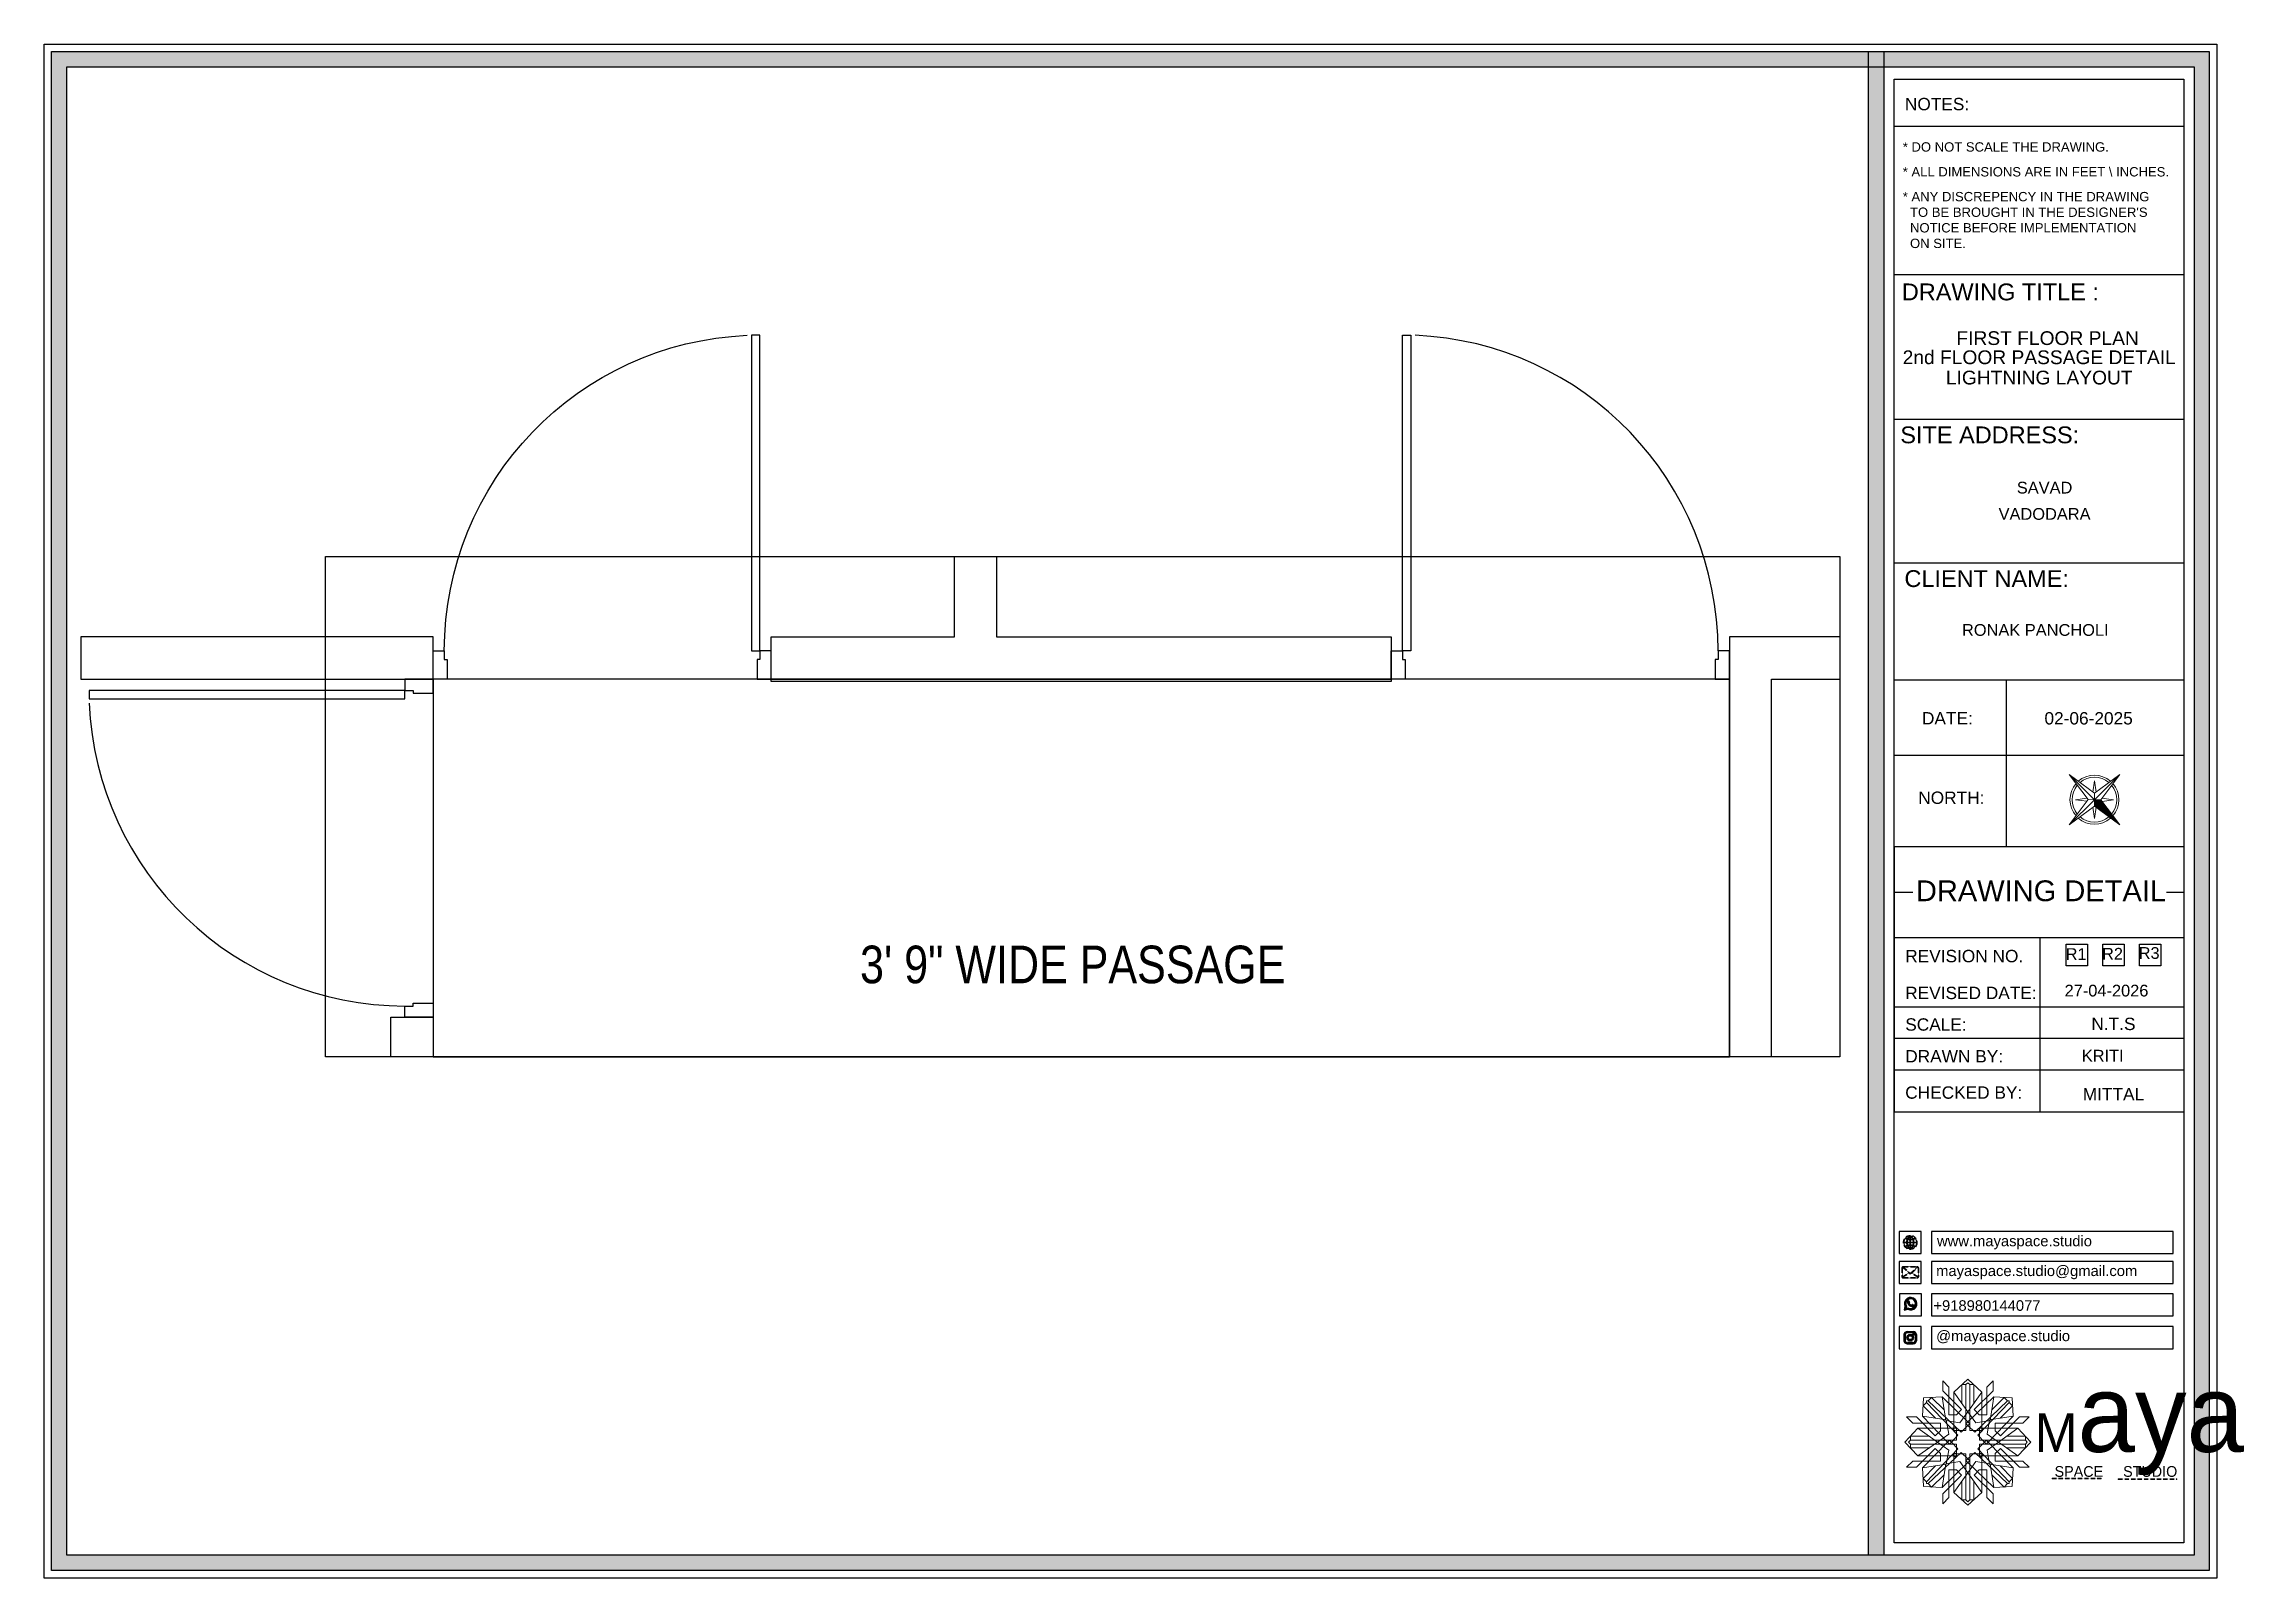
# Model space of a CAD drawing. Header units: millimetres. Extents: x 145796 to 148307, y -176303 to -174465.
# Drawn here: x 146552.8 to 146787, y -175106.3 to -174943 of the extents above; entities that cross this region are included whole.
import ezdxf
from ezdxf.enums import TextEntityAlignment as Align

# ---------------------------------------------------------------- set-up
doc = ezdxf.new("R2010")
doc.units = ezdxf.units.MM
doc.header["$MEASUREMENT"] = 0
doc.linetypes.add('DASHEDX2', pattern=[1.5, 1, -0.5])
doc.layers.add('AR DOOR', color=40, linetype='Continuous')
doc.layers.add('AR ELE-5', color=134, linetype='Continuous')
for name, color, linetype, lineweight in [('Dimension', 10, 'DASHEDX2', 20), ('FALSE CEILING', 6, 'Continuous', 30), ('FIRST FLOOR ( TEXT )', 7, 'Continuous', 9), ('FURNITURE', 32, 'Continuous', 9), ('NAME PLATE', 7, 'Continuous', 25), ('SECOND FLOOR', 7, 'Continuous', 9), ('SECOND FLOOR  ( PLINE )', 251, 'Continuous', 30), ('SECOND FLOOR ( PLine )', 7, 'Continuous', 30), ('title block', 7, 'Continuous', 9)]:
    doc.layers.add(name, color=color, linetype=linetype, lineweight=lineweight)
doc.layers.add('XX~SLAB ( PLINE )', color=251, linetype='Continuous', plot=False)
doc.styles.add('Arial', font='arial.ttf')
doc.styles.add('KATHA', font='swissc.ttf')
doc.styles.get("Standard").update_dxf_attribs({"font": 'arial.ttf', "height": 6})

msp = doc.modelspace()

# ---------------------------------------------------------------- texts
at = {"layer": 'FIRST FLOOR ( TEXT )', "insert": (146662.32, -175040.97), "char_height": 4, "attachment_point": 5, "style": 'KATHA'}
msp.add_mtext('3\' 9" WIDE PASSAGE', dxfattribs=at)
at = {"layer": 'NAME PLATE', "style": 'Arial'}
for s, height, p in [('2nd FLOOR PASSAGE DETAIL', 1.4631, (146765.21, -174977.04, 0.13)), ('FIRST FLOOR PLAN', 1.4631, (146766.1, -174975, 0.13)), ('LIGHTNING LAYOUT', 1.4631, (146765.21, -174979.2, 0.13)), (' SAVAD ', 1.249, (146765.78, -174990.81, 0.13)), ('VADODARA', 1.249, (146765.78, -174993.61, 0.13)), ('RONAK PANCHOLI    ', 1.2492, (146765.76, -175005.96, 0.13)), ('27-04-2026', 1.249, (146772.37, -175044.35, 0.13)), ('KRITI', 1.249, (146771.97, -175051.28, 0.13))]:
    msp.add_text(s, height=height, dxfattribs=at).set_placement(p, align=Align.CENTER)
at = {"layer": 'NAME PLATE', "color": 1, "insert": (146769.14, -175039.21, 0.13), "char_height": 1.249, "width": 1.7187, "attachment_point": 2, "style": 'Arial'}
msp.add_mtext('R1', dxfattribs=at)
at = {"layer": 'NAME PLATE', "char_height": 1.249, "width": 1.7187, "attachment_point": 2, "style": 'Arial'}
for s, insert in [('R2', (146773.01, -175039.18, 0.13)), ('R3', (146776.91, -175039.1, 0.13))]:
    msp.add_mtext(s, dxfattribs=dict(at, insert=insert))

# ---------------------------------------------------------------- blocks, each defined once
blk = doc.blocks.new('*U19')
for points in [[(0, 0), (0, 1120), (-30, 1120), (-30, 0)], [(40, 0), (0, 0), (0, -30), (-10, -30), (-10, -100), (40, -100)], [(-1160, 0), (-1120, 0), (-1120, -30), (-1110, -30), (-1110, -100), (-1160, -100)]]:
    blk.add_lwpolyline(points, close=True)
at = {"layer": 'AR ELE-5', "linetype": 'ByBlock', "ltscale": 15}
blk.add_arc((1.6, -0.7), 1121.6, 92.37301, 179.96526, dxfattribs=at)
blk = doc.blocks.new('*U20')
for points in [[(-1160, 0), (-1120, 0), (-1120, 30), (-1110, 30), (-1110, 100), (-1160, 100)], [(40, 0), (0, 0), (0, 30), (-10, 30), (-10, 100), (40, 100)], [(0, 0), (0, -1120), (-30, -1120), (-30, 0)]]:
    blk.add_lwpolyline(points, close=True)
at = {"layer": 'AR ELE-5', "linetype": 'ByBlock', "ltscale": 15}
blk.add_arc((1.6, 0.7), 1121.6, 180.03474, 267.62699, dxfattribs=at)
blk = doc.blocks.new('FSFSF')
at = {"color": 42, "lineweight": 5, "true_color": 0xe0ac11}
for p, q in [((28600.03, 143.51), (28600.03, 140.16)), ((28602.15, 141.41), (28600.03, 143.51)), ((28603.86, 139.69), (28608.58, 144.08)), ((28607.9, 142.22), (28608.58, 142.85)), ((28613.31, 139.69), (28608.58, 144.08)), ((28609.27, 142.22), (28608.59, 142.85)), ((28615.02, 141.41), (28617.14, 143.51)), ((28617.14, 143.51), (28617.14, 140.16)), ((28593.19, 131.45), (28593.54, 137.71)), ((28593.39, 135), (28594.56, 136.12)), ((28593.39, 135), (28597.6, 130.78)), ((28599.8, 138.06), (28593.54, 137.71)), ((28595.12, 136.69), (28594.53, 136.69)), ((28594.56, 136.12), (28594.56, 136.71)), ((28605.17, 124.98), (28594.56, 136.12)), ((28596.24, 137.86), (28595.12, 136.69)), ((28606.27, 126.08), (28595.12, 136.69)), ((28596.24, 137.86), (28600.47, 133.65)), ((28601.03, 130), (28599.8, 138.06)), ((28599.8, 138.05), (28608.58, 129.56)), ((28606.47, 133.76), (28600.03, 140.16)), ((28602.15, 141.41), (28602.15, 131.95)), ((28603.86, 126.58), (28603.86, 139.69)), ((28603.86, 139.69), (28608.58, 133.02)), ((28607.9, 142.22), (28606.58, 142.22)), ((28606.58, 142.22), (28606.58, 135.84)), ((28607.9, 142.22), (28607.9, 126.58)), ((28613.31, 139.69), (28608.59, 133.02)), ((28617.37, 138.05), (28608.59, 129.56)), ((28609.27, 142.22), (28609.27, 126.58)), ((28609.27, 142.22), (28610.59, 142.22)), ((28610.59, 142.22), (28610.59, 135.84)), ((28610.7, 133.76), (28617.14, 140.16)), ((28610.9, 126.08), (28622.05, 136.69)), ((28612.02, 124.98), (28622.62, 136.12)), ((28613.31, 126.58), (28613.31, 139.69)), ((28615.02, 141.41), (28615.02, 131.95)), ((28616.14, 130), (28617.37, 138.06)), ((28620.93, 137.86), (28616.7, 133.65)), ((28617.37, 138.06), (28623.63, 137.71)), ((28623.8, 135), (28619.59, 130.78)), ((28620.93, 137.86), (28622.05, 136.69)), ((28622.05, 136.69), (28622.64, 136.69)), ((28622.62, 136.12), (28622.62, 136.71)), ((28623.8, 135), (28622.62, 136.12)), ((28624, 131.45), (28623.65, 137.71)), ((28591.56, 127.39), (28587.17, 122.66)), ((28587.73, 131.22), (28591.08, 131.22)), ((28589.84, 129.1), (28587.73, 131.22)), ((28589.84, 129.1), (28599.29, 129.1)), ((28597.49, 124.78), (28591.08, 131.22)), ((28604.66, 127.39), (28591.56, 127.39)), ((28591.56, 127.39), (28598.23, 122.67)), ((28593.19, 131.45), (28601.69, 122.67)), ((28601.25, 130.22), (28593.19, 131.45)), ((28599.29, 126.5), (28599.29, 129.1)), ((28605.86, 129.18), (28601.03, 130)), ((28602.07, 125.39), (28601.25, 130.22)), ((28604.75, 131.95), (28602.15, 131.95)), ((28603.68, 126.54), (28603.68, 127.39)), ((28604.71, 127.57), (28603.86, 127.57)), ((28604.66, 123.35), (28604.66, 127.39)), ((28604.7, 126.58), (28604.71, 127.57)), ((28606.47, 133.76), (28604.75, 131.95)), ((28605.86, 129.18), (28608.58, 133.02)), ((28606.27, 126.08), (28608.58, 128.27)), ((28607.9, 128.92), (28608.58, 129.56)), ((28607.9, 128.92), (28608.58, 128.27)), ((28611.31, 129.18), (28608.59, 133.02)), ((28609.27, 128.92), (28608.59, 129.56)), ((28609.27, 128.92), (28608.59, 128.27)), ((28610.9, 126.08), (28608.59, 128.27)), ((28610.7, 133.76), (28612.42, 131.95)), ((28611.31, 129.18), (28616.14, 130)), ((28612.42, 131.95), (28615.02, 131.95)), ((28612.46, 126.58), (28612.46, 127.57)), ((28612.46, 127.57), (28613.31, 127.57)), ((28612.52, 123.35), (28612.52, 127.39)), ((28612.52, 127.39), (28625.63, 127.39)), ((28613.51, 126.54), (28613.51, 127.39)), ((28615.12, 125.39), (28615.94, 130.22)), ((28623.99, 131.45), (28615.5, 122.67)), ((28615.94, 130.22), (28624, 131.45)), ((28627.34, 129.1), (28617.89, 129.1)), ((28617.89, 126.5), (28617.89, 129.1)), ((28625.63, 127.39), (28618.96, 122.67)), ((28619.7, 124.78), (28626.1, 131.22)), ((28625.63, 127.39), (28630.02, 122.66)), ((28629.45, 131.22), (28626.1, 131.22)), ((28627.34, 129.1), (28629.45, 131.22)), ((28591.56, 117.94), (28587.17, 122.66)), ((28589.03, 123.35), (28588.4, 122.67)), ((28589.03, 121.98), (28588.4, 122.65)), ((28589.03, 123.35), (28589.03, 124.67)), ((28589.03, 124.67), (28595.4, 124.67)), ((28589.03, 123.35), (28604.66, 123.35)), ((28589.03, 121.98), (28604.66, 121.98)), ((28589.03, 121.98), (28589.03, 120.66)), ((28589.03, 120.66), (28595.4, 120.66)), ((28597.49, 120.54), (28591.08, 114.11)), ((28591.56, 117.94), (28598.23, 122.65)), ((28593.19, 113.88), (28601.69, 122.65)), ((28605.17, 120.35), (28594.56, 109.2)), ((28597.49, 124.78), (28599.29, 126.5)), ((28597.49, 120.54), (28599.29, 118.83)), ((28602.07, 125.39), (28598.23, 122.67)), ((28602.07, 119.94), (28598.23, 122.65)), ((28602.07, 119.94), (28601.25, 115.1)), ((28602.33, 123.35), (28601.69, 122.67)), ((28602.33, 121.98), (28601.69, 122.65)), ((28602.33, 123.35), (28602.97, 122.67)), ((28602.33, 121.98), (28602.97, 122.65)), ((28605.17, 124.98), (28602.97, 122.67)), ((28605.17, 120.35), (28602.97, 122.65)), ((28604.66, 126.54), (28603.68, 126.54)), ((28607.9, 126.58), (28603.86, 126.58)), ((28604.66, 121.98), (28604.66, 117.94)), ((28609.27, 126.58), (28613.31, 126.58)), ((28612.02, 124.98), (28614.21, 122.67)), ((28612.02, 120.35), (28614.21, 122.65)), ((28612.02, 120.35), (28622.62, 109.2)), ((28612.52, 126.54), (28613.51, 126.54)), ((28628.16, 123.35), (28612.52, 123.35)), ((28612.52, 121.98), (28612.52, 117.94)), ((28628.16, 121.98), (28612.52, 121.98)), ((28614.85, 123.35), (28614.21, 122.67)), ((28614.85, 121.98), (28614.21, 122.65)), ((28614.85, 123.35), (28615.5, 122.67)), ((28614.85, 121.98), (28615.5, 122.65)), ((28615.12, 125.39), (28618.96, 122.67)), ((28615.12, 119.94), (28618.96, 122.65)), ((28615.12, 119.94), (28615.94, 115.1)), ((28623.99, 113.88), (28615.5, 122.65)), ((28619.7, 124.78), (28617.89, 126.5)), ((28619.7, 120.54), (28617.89, 118.83)), ((28625.63, 117.94), (28618.96, 122.65)), ((28619.7, 120.54), (28626.1, 114.11)), ((28628.16, 124.67), (28621.78, 124.67)), ((28628.16, 120.66), (28621.78, 120.66)), ((28625.63, 117.94), (28630.02, 122.66)), ((28628.16, 123.35), (28628.16, 124.67)), ((28628.16, 123.35), (28628.78, 122.67)), ((28628.16, 121.98), (28628.78, 122.65)), ((28628.16, 121.98), (28628.16, 120.66)), ((28589.84, 116.23), (28587.73, 114.11)), ((28587.73, 114.11), (28591.08, 114.11)), ((28589.84, 116.23), (28599.29, 116.23)), ((28604.66, 117.94), (28591.56, 117.94)), ((28601.25, 115.1), (28593.19, 113.87)), ((28593.19, 113.87), (28593.54, 107.62)), ((28593.39, 110.32), (28597.6, 114.55)), ((28606.27, 119.15), (28595.12, 108.54)), ((28599.29, 118.83), (28599.29, 116.23)), ((28599.8, 107.17), (28608.58, 115.67)), ((28601.03, 115.23), (28599.8, 107.17)), ((28605.86, 116.05), (28601.03, 115.23)), ((28602.15, 103.82), (28602.15, 113.27)), ((28604.75, 113.27), (28602.15, 113.27)), ((28604.66, 118.78), (28603.68, 118.78)), ((28603.68, 118.78), (28603.68, 117.94)), ((28607.9, 118.65), (28603.86, 118.65)), ((28603.86, 118.65), (28603.86, 105.54)), ((28604.71, 117.66), (28603.86, 117.66)), ((28604.7, 118.65), (28604.71, 117.66)), ((28606.47, 111.47), (28604.75, 113.27)), ((28605.86, 116.05), (28608.58, 112.21)), ((28606.27, 119.15), (28608.58, 116.96)), ((28607.9, 103.01), (28607.9, 118.65)), ((28607.9, 116.31), (28608.58, 116.96)), ((28607.9, 116.31), (28608.58, 115.67)), ((28610.9, 119.15), (28608.59, 116.96)), ((28609.27, 116.31), (28608.59, 116.96)), ((28609.27, 116.31), (28608.59, 115.67)), ((28611.31, 116.05), (28608.59, 112.21)), ((28617.37, 107.17), (28608.59, 115.67)), ((28609.27, 118.65), (28613.31, 118.65)), ((28609.27, 103.01), (28609.27, 118.65)), ((28610.7, 111.47), (28612.42, 113.27)), ((28610.9, 119.15), (28622.05, 108.54)), ((28611.31, 116.05), (28616.14, 115.23)), ((28612.42, 113.27), (28615.02, 113.27)), ((28612.46, 118.65), (28612.46, 117.66)), ((28612.46, 117.66), (28613.31, 117.66)), ((28612.52, 118.78), (28613.51, 118.78)), ((28612.52, 117.94), (28625.63, 117.94)), ((28613.31, 118.65), (28613.31, 105.54)), ((28613.51, 118.78), (28613.51, 117.94)), ((28615.02, 103.82), (28615.02, 113.27)), ((28615.94, 115.1), (28624, 113.87)), ((28616.14, 115.23), (28617.37, 107.17)), ((28617.89, 118.83), (28617.89, 116.23)), ((28627.34, 116.23), (28617.89, 116.23)), ((28623.8, 110.32), (28619.59, 114.55)), ((28624, 113.87), (28623.65, 107.62)), ((28629.45, 114.11), (28626.1, 114.11)), ((28627.34, 116.23), (28629.45, 114.11)), ((28593.39, 110.32), (28594.56, 109.2)), ((28599.8, 107.17), (28593.54, 107.52)), ((28595.12, 108.54), (28594.53, 108.54)), ((28594.56, 109.2), (28594.56, 108.61)), ((28596.24, 107.37), (28595.12, 108.54)), ((28596.24, 107.37), (28600.47, 111.58)), ((28606.47, 111.47), (28600.03, 105.07)), ((28600.03, 101.71), (28600.03, 105.07)), ((28603.86, 105.54), (28608.58, 112.21)), ((28603.86, 105.54), (28608.58, 101.15)), ((28606.58, 103.01), (28606.58, 109.38)), ((28613.31, 105.54), (28608.58, 101.15)), ((28613.31, 105.54), (28608.59, 112.21)), ((28610.59, 103.01), (28610.59, 109.38)), ((28610.7, 111.47), (28617.14, 105.07)), ((28620.93, 107.37), (28616.7, 111.58)), ((28617.14, 101.71), (28617.14, 105.07)), ((28617.37, 107.17), (28623.63, 107.52)), ((28620.93, 107.37), (28622.05, 108.54)), ((28622.05, 108.54), (28622.64, 108.54)), ((28623.8, 110.32), (28622.62, 109.2)), ((28622.62, 109.2), (28622.62, 108.61)), ((28602.15, 103.82), (28600.03, 101.71)), ((28607.9, 103.01), (28606.58, 103.01)), ((28607.9, 103.01), (28608.58, 102.38)), ((28609.27, 103.01), (28608.59, 102.38)), ((28609.27, 103.01), (28610.59, 103.01)), ((28615.02, 103.82), (28617.14, 101.71))]:
    blk.add_line(p, q, dxfattribs=at)
blk = doc.blocks.new('hgwg')
at = {"layer": 'Dimension', "true_color": 0xd39e00}
h = blk.add_hatch(color=42, dxfattribs=at)
h.dxf.hatch_style = 1
h.paths.add_polyline_path([(27505.71, 45.05), (27494.27, 45.05), (27494.27, 44.9), (27505.71, 44.9)])
h = blk.add_hatch(color=42, dxfattribs=at)
h.dxf.hatch_style = 1
h.paths.add_polyline_path([(27523.3, 44.9), (27509.68, 44.9), (27509.68, 44.75), (27523.3, 44.75)])
at = {"layer": 'Dimension', "color": 42, "true_color": 0xd39e00}
for p, q in [((27494.27, 45.05), (27505.71, 45.05)), ((27494.27, 44.9), (27494.27, 45.05)), ((27494.27, 44.9), (27505.71, 44.9)), ((27505.71, 45.05), (27505.71, 44.9)), ((27509.68, 44.9), (27523.3, 44.9)), ((27509.68, 44.9), (27509.68, 44.75)), ((27509.68, 44.75), (27523.3, 44.75)), ((27523.3, 44.75), (27523.3, 44.9))]:
    blk.add_line(p, q, dxfattribs=at)
at = {"layer": 'Dimension', "color": 42, "true_color": 0xd39e00, "attachment_point": 1}
for s, width, insert, char_height in [('{\\fCinzel|b0|i0|c0|p2;\\H1.5x;M\\fAmsterdam One|b0|i0|c0|p2;\\H2x;aya}', 85.3277, (27490.17, 69.17), 6), ('{\\fCinzel|b0|i0|c0|p0;SPACE     STUDIO}', 66.129, (27494.83, 47.86), 2.5)]:
    blk.add_mtext_dynamic_manual_height_columns(s, width=width, gutter_width=30, heights=[0], dxfattribs=dict(at, insert=insert, char_height=char_height))
blk = doc.blocks.new('QEGW4TG')
at = {"layer": 'Dimension', "true_color": 0x000000}
h = blk.add_hatch(color=18, dxfattribs=at)
h.dxf.hatch_style = 1
h.paths.add_polyline_path([(2.69, 1.93, 0.170513), (2.95, 1.97, 0.190337), (3.11, 2.18, 0.316231), (3.07, 2.28), (2.79, 2.37, 0.273721), (2.69, 2.34, 0.040749), (2.63, 2.27, -0.441282), (2.53, 2.25, -0.11828), (2.06, 2.64, -0.441282), (2.07, 2.74, 0.040749), (2.13, 2.81, 0.290083), (2.14, 2.92), (2.01, 3.18, 0.316231), (1.91, 3.2, 0.190337), (1.73, 3, 0.170513), (1.72, 2.74, 0.252784)], flags=0)
h.paths.add_polyline_path([(1.19, 1.98), (1.03, 1.3, 0.550912), (1.11, 1.23), (1.75, 1.39, 6.344125)])
h.paths.add_polyline_path([(1.81, 1.7), (1.4, 1.6), (1.5, 2.03, -9.071339)], flags=16)
h.paths.add_polyline_path([(3.11, 2.16, -0.17811), (2.95, 1.97, -0.170513), (2.69, 1.93, -0.252784), (1.72, 2.74, -0.170513), (1.73, 3, -0.17811), (1.89, 3.19, -0.370089), (2.01, 3.18), (2.14, 2.92, -0.307185), (2.13, 2.8, -0.041087), (2.06, 2.73, 0.321676), (2.05, 2.65, 0.126524), (2.55, 2.24, 0.312216), (2.62, 2.26, -0.041087), (2.68, 2.34, -0.290673), (2.79, 2.37), (3.07, 2.28, -0.370089)], flags=0)
h = blk.add_hatch(color=18, dxfattribs=at)
h.dxf.hatch_style = 1
h.paths.add_polyline_path([(2.79, 2.37, 0.273721), (2.69, 2.34, 0.040749), (2.63, 2.27, -0.441282), (2.53, 2.25, -0.11828), (2.06, 2.64, -0.441282), (2.07, 2.74, 0.040749), (2.13, 2.81, 0.290083), (2.14, 2.92), (2.01, 3.18, 0.316231), (1.91, 3.2, 0.190337), (1.73, 3, 0.170513), (1.72, 2.74, 0.252784), (2.69, 1.93, 0.170513), (2.95, 1.97, 0.190337), (3.11, 2.18, 0.316231), (3.07, 2.28)])
for p, q in [((1.19, 1.98), (1.03, 1.3)), ((1.1, 1.23), (1.75, 1.39)), ((1.5, 2.03), (1.4, 1.6)), ((1.4, 1.6), (1.81, 1.7)), ((2.01, 3.18), (2.14, 2.92)), ((3.07, 2.28), (2.8, 2.36))]:
    blk.add_line(p, q)
blk.add_lwpolyline([(0, 0), (4.68, 0), (4.68, 4.68), (0, 4.68)], close=True)
for centre, radius, start, end in [((1.09, 1.29), 0.0598, 164.8483, 282.1458), ((2.39, 2.56), 1.34, 241.4727, 205.6422), ((2.39, 2.56), 1.04, 235.9962, 210.8333), ((2.09, 2.87), 0.39, 159.7007, 198.4072), ((2.96, 3.23), 1.33, 201.4218, 258.1669), ((2.07, 2.87), 0.364, 118.9685, 159.3648), ((1.94, 3.12), 0.0896, 41.8985, 123.1344), ((2.11, 2.68), 0.066, 135.9932, 224.8892), ((1.67, 3.16), 0.586, 312.4617, 321.8728), ((3.12, 3.42), 1.31, 216.5455, 243.5279), ((2.05, 2.87), 0.104, 320.3924, 28.6971), ((2.57, 2.3), 0.066, 234.2482, 323.1441), ((3.11, 1.94), 0.586, 137.2645, 146.6756), ((2.76, 2.27), 0.104, 70.4402, 138.745), ((2.75, 2.31), 0.39, 260.7301, 299.4366), ((2.76, 2.29), 0.364, 299.7725, 340.1688), ((3.03, 2.2), 0.0896, 336.0029, 57.2388)]:
    blk.add_arc(centre, radius, start, end)
blk = doc.blocks.new('ASGERG')
at = {"layer": 'Dimension', "true_color": 0x000000}
h = blk.add_hatch(color=18, dxfattribs=at)
h.dxf.hatch_style = 1
h.paths.add_polyline_path([(0.99, 1.7, 0.353872), (1.69, 1.03), (2.96, 1.03, 0.353872), (3.66, 1.7), (3.66, 2.99, 0.353872), (2.96, 3.67), (1.69, 3.67, 0.353872), (0.99, 2.99)])
h.paths.add_polyline_path([(1.27, 2.97, -0.353872), (1.72, 3.4), (2.94, 3.4, -0.353872), (3.38, 2.97), (3.38, 1.72, -0.353872), (2.94, 1.3), (1.72, 1.3, -0.353872), (1.27, 1.72)], flags=16)
h.paths.add_polyline_path([(3.02, 2.35, -1), (1.64, 2.35, -1)], flags=0)
h.paths.add_polyline_path([(2.74, 2.35, -1), (1.92, 2.35, -1)], flags=0)
h.paths.add_polyline_path([(2.86, 3.02, -1), (3.19, 3.02, -1)], flags=0)
h.paths.add_polyline_path([(1.64, 2.35, 1), (3.02, 2.35, 1)], flags=0)
h = blk.add_hatch(color=18, dxfattribs=at)
h.dxf.hatch_style = 1
h.paths.add_polyline_path([(1.64, 2.35, 1), (3.02, 2.35, 1)])
h.paths.add_polyline_path([(2.74, 2.35, -1), (1.92, 2.35, -1)], flags=16)
h = blk.add_hatch(color=18, dxfattribs=at)
h.dxf.hatch_style = 1
h.paths.add_polyline_path([(3.19, 3.02, 1), (2.86, 3.02, 1)])
for p, q in [((0.99, 2.99), (0.99, 1.7)), ((1.27, 2.97), (1.27, 1.72)), ((1.69, 3.67), (2.96, 3.67)), ((1.69, 1.03), (2.96, 1.03)), ((2.94, 3.4), (1.72, 3.4)), ((2.94, 1.3), (1.72, 1.3)), ((3.38, 2.97), (3.38, 1.72)), ((3.66, 2.99), (3.66, 1.7))]:
    blk.add_line(p, q)
blk.add_lwpolyline([(0, 0), (4.68, 0), (4.68, 4.68), (0, 4.68)], close=True)
for centre, radius in [((2.33, 2.35), 0.694), ((2.33, 2.35), 0.414), ((3.02, 3.02), 0.168)]:
    blk.add_circle(centre, radius)
for centre, radius, start, end in [((1.76, 2.89), 0.778, 94.8631, 172.8127), ((1.76, 1.8), 0.778, 187.1873, 265.1369), ((1.76, 2.91), 0.491, 94.8631, 172.8127), ((1.76, 1.78), 0.491, 187.1873, 265.1369), ((2.9, 2.91), 0.491, 7.1873, 85.1369), ((2.9, 1.78), 0.491, 274.8631, 352.8127), ((2.89, 2.89), 0.778, 7.1873, 85.1369), ((2.89, 1.8), 0.778, 274.8631, 352.8127)]:
    blk.add_arc(centre, radius, start, end)
blk = doc.blocks.new('ETYETE')
at = {"layer": 'Dimension', "true_color": 0x000000}
h = blk.add_hatch(color=18, dxfattribs=at)
h.dxf.hatch_style = 1
h.paths.add_polyline_path([(3.76, 1.14, 0.414214), (4.12, 1.5), (4.12, 3.29, 0.414214), (3.76, 3.65), (0.92, 3.65, 0.414214), (0.56, 3.29), (0.56, 1.5, 0.414214), (0.92, 1.14)])
h.paths.add_polyline_path([(2.61, 2.22), (3.92, 1.34, -0.198912), (3.76, 1.28), (0.92, 1.28, -0.198912), (0.76, 1.34), (2.08, 2.22), (2.34, 1.98)], flags=16)
h.paths.add_polyline_path([(2.34, 2.16), (0.89, 3.51, -0.028783), (0.92, 3.52), (3.76, 3.52, -0.028783), (3.79, 3.51)], flags=16)
h.paths.add_polyline_path([(2.71, 2.32), (3.92, 3.45, -0.202482), (3.99, 3.29), (3.99, 1.5, -0.043076), (3.98, 1.46)], flags=16)
h.paths.add_polyline_path([(1.98, 2.32), (0.7, 1.46, -0.043076), (0.7, 1.5), (0.7, 3.29, -0.202482), (0.76, 3.45)], flags=16)
blk.add_lwpolyline([(0, 0), (4.68, 0), (4.68, 4.68), (0, 4.68)], close=True)
at = {"layer": 'Dimension', "color": 18, "true_color": 0x000000}
for p, q in [((0.56, 3.29), (0.56, 1.5)), ((0.7, 3.29), (0.7, 1.5)), ((0.7, 1.46), (1.98, 2.32)), ((0.76, 3.45), (1.98, 2.32)), ((0.76, 1.34), (2.08, 2.22)), ((0.89, 3.51), (2.34, 2.16)), ((0.92, 3.65), (3.76, 3.65)), ((0.92, 3.52), (3.76, 3.52)), ((0.92, 1.28), (3.76, 1.28)), ((0.92, 1.14), (3.76, 1.14)), ((2.08, 2.22), (2.34, 1.98)), ((2.34, 2.16), (3.79, 3.51)), ((2.34, 1.98), (2.61, 2.22)), ((3.92, 1.34), (2.61, 2.22)), ((2.71, 2.32), (3.92, 3.45)), ((3.98, 1.46), (2.71, 2.32)), ((3.99, 3.29), (3.99, 1.5)), ((4.12, 3.29), (4.12, 1.5))]:
    blk.add_line(p, q, dxfattribs=at)
for centre, radius, start, end in [((0.92, 3.29), 0.358, 90, 180), ((0.92, 1.5), 0.358, 180, 270), ((0.92, 3.29), 0.224, 134.2136, 180), ((0.92, 1.5), 0.224, 180, 189.8662), ((0.92, 1.5), 0.224, 225, 270), ((0.92, 3.29), 0.224, 90, 96.5948), ((3.76, 3.29), 0.358, 0, 90), ((3.76, 3.29), 0.224, 83.4052, 90), ((3.76, 1.5), 0.358, 270, 0), ((3.76, 1.5), 0.224, 270, 315), ((3.76, 3.29), 0.224, 0, 45.7864), ((3.76, 1.5), 0.224, 350.1338, 0)]:
    blk.add_arc(centre, radius, start, end, dxfattribs=at)
blk = doc.blocks.new('DTGWEGEARG')
at = {"layer": 'Dimension', "true_color": 0x000000}
h = blk.add_hatch(color=18, dxfattribs=at)
h.dxf.hatch_style = 1
h.paths.add_polyline_path([(3.83, 2.34, 1), (0.85, 2.34, 1)])
h.paths.add_polyline_path([(2.51, 1.01, 0.105795), (2.96, 1.58, -0.055205), (3.3, 1.41, -0.169822)], flags=16)
h.paths.add_polyline_path([(2.41, 1.12), (2.41, 1.69, -0.058279), (2.81, 1.63, -0.103353)], flags=16)
h.paths.add_polyline_path([(2.26, 1.13, -0.101741), (1.87, 1.63, -0.057171), (2.26, 1.69)], flags=16)
h.paths.add_polyline_path([(2.17, 1.01, -0.169822), (1.38, 1.41, -0.055205), (1.72, 1.58, 0.105795)], flags=16)
h.paths.add_polyline_path([(3.02, 1.72, 0.081336), (3.13, 2.27), (3.68, 2.27, -0.152069), (3.4, 1.52, 0.05687)], flags=16)
h.paths.add_polyline_path([(2.87, 1.77, 0.061945), (2.41, 1.84), (2.41, 2.27), (2.98, 2.27, -0.081344)], flags=16)
h.paths.add_polyline_path([(2.26, 1.84, 0.060923), (1.8, 1.77, -0.081344), (1.7, 2.27), (2.26, 2.27)], flags=16)
h.paths.add_polyline_path([(1.66, 1.72, 0.05687), (1.28, 1.52, -0.152069), (1, 2.27), (1.55, 2.27, 0.081336)], flags=16)
h.paths.add_polyline_path([(2.41, 2.42), (2.41, 2.83, 0.061945), (2.87, 2.91, -0.080009), (2.98, 2.42)], flags=16)
h.paths.add_polyline_path([(3.13, 2.42, 0.080116), (3.02, 2.96, 0.05687), (3.4, 3.16, 0.028258), (3.3, 3.27, -0.055205), (2.96, 3.1, 0.105795), (2.51, 3.67, -0.36029), (3.68, 2.42)], flags=16)
h.paths.add_polyline_path([(2.26, 2.42), (1.7, 2.42, -0.080009), (1.8, 2.91, 0.060923), (2.26, 2.84)], flags=16)
h.paths.add_polyline_path([(1.55, 2.42), (1, 2.42, -0.150466), (1.28, 3.16, 0.05687), (1.66, 2.96, 0.080116)], flags=16)
h.paths.add_polyline_path([(2.41, 2.98), (2.41, 3.56, -0.103353), (2.81, 3.05, -0.058279)], flags=16)
h.paths.add_polyline_path([(2.26, 2.99, -0.057171), (1.87, 3.05, -0.101741), (2.26, 3.55)], flags=16)
h.paths.add_polyline_path([(1.72, 3.1, -0.055205), (1.38, 3.27, -0.169822), (2.17, 3.67, 0.105795)], flags=16)
blk.add_lwpolyline([(0, 0), (4.68, 0), (4.68, 4.68), (0, 4.68)], close=True)
at = {"layer": 'Dimension', "color": 18, "true_color": 0x000000}
for p, q in [((1, 2.42), (1.55, 2.42)), ((1, 2.27), (1.55, 2.27)), ((1.7, 2.42), (2.26, 2.42)), ((1.7, 2.27), (2.26, 2.27)), ((2.26, 3.55), (2.26, 2.99)), ((2.26, 2.84), (2.26, 2.42)), ((2.26, 2.27), (2.26, 1.84)), ((2.26, 1.69), (2.26, 1.13)), ((2.41, 3.56), (2.41, 2.98)), ((2.41, 2.83), (2.41, 2.42)), ((2.41, 2.42), (2.98, 2.42)), ((2.41, 2.27), (2.98, 2.27)), ((2.41, 2.27), (2.41, 1.84)), ((2.41, 1.69), (2.41, 1.12)), ((3.13, 2.42), (3.68, 2.42)), ((3.13, 2.27), (3.68, 2.27))]:
    blk.add_line(p, q, dxfattribs=at)
blk.add_circle((2.34, 2.34), 1.49, dxfattribs=at)
for centre, radius, start, end in [((2.34, 2.34), 1.34, 142.3819, 176.6093), ((2.34, 2.34), 1.34, 183.0315, 217.6181), ((2.34, 4.74), 1.9, 236.1399, 249.1595), ((2.34, -0.06), 1.9, 110.8405, 123.8601), ((2.34, 2.34), 1.34, 97.3549, 135.9073), ((2.34, 4.74), 1.75, 236.7417, 249.3811), ((2.34, -0.06), 1.75, 110.6189, 123.2583), ((2.34, 2.34), 1.34, 224.0927, 262.6451), ((3.28, 2.34), 1.73, 159.0567, 177.3789), ((3.28, 2.34), 1.73, 182.3435, 200.9433), ((3.28, 2.34), 1.58, 158.8325, 177.1302), ((3.28, 2.34), 1.58, 182.5658, 201.1675), ((3.28, 2.34), 1.73, 129.9301, 154.0867), ((3.28, 2.34), 1.73, 205.9133, 230.0699), ((2.34, 4.74), 1.9, 253.6799, 267.6253), ((2.34, -0.06), 1.9, 92.3747, 106.3201), ((3.28, 2.34), 1.58, 130.1073, 153.3446), ((2.34, 4.74), 1.75, 254.3336, 267.422), ((2.34, -0.06), 1.75, 92.578, 105.6664), ((3.28, 2.34), 1.58, 206.6554, 229.8927), ((1.4, 2.34), 1.58, 26.6554, 50.2584), ((2.34, 4.74), 1.75, 272.3248, 285.6664), ((2.34, 4.74), 1.9, 272.1415, 286.3201), ((2.34, -0.06), 1.9, 73.6799, 87.8585), ((2.34, -0.06), 1.75, 74.3336, 87.6752), ((1.4, 2.34), 1.58, 309.7416, 333.3446), ((2.34, 2.34), 1.34, 3.3907, 82.6451), ((1.4, 2.34), 1.73, 25.9133, 50.0699), ((1.4, 2.34), 1.73, 309.9301, 334.0867), ((2.34, 2.34), 1.34, 277.3549, 315.9073), ((1.4, 2.34), 1.58, 2.8698, 21.1675), ((1.4, 2.34), 1.58, 338.8325, 357.4342), ((2.34, 4.74), 1.75, 290.6189, 303.2583), ((2.34, -0.06), 1.75, 56.7417, 69.3811), ((2.34, 4.74), 1.9, 290.8405, 303.8601), ((1.4, 2.34), 1.73, 2.6211, 20.9433), ((1.4, 2.34), 1.73, 339.0567, 357.6565), ((2.34, -0.06), 1.9, 56.1399, 69.1595), ((2.34, 2.34), 1.34, 322.3819, 356.9685)]:
    blk.add_arc(centre, radius, start, end, dxfattribs=at)
blk = doc.blocks.new('4t')
at = {"transparency": 33554607}
h = blk.add_hatch(color=1, dxfattribs=at)
h.dxf.hatch_style = 1
h.paths.add_polyline_path([(45531.3, -35822.3), (45529.2, -35821.8), (45528.1, -35837)])
h = blk.add_hatch(color=1, dxfattribs=at)
h.dxf.hatch_style = 1
h.paths.add_polyline_path([(45533.4, -35822.8), (45531.3, -35822.3), (45528.1, -35837)])
h = blk.add_hatch(color=1, dxfattribs=at)
h.dxf.hatch_style = 1
h.paths.add_polyline_path([(45531.8, -35820.2), (45529.2, -35821.8), (45531.3, -35822.3)])
h = blk.add_hatch(color=1, dxfattribs=at)
h.dxf.hatch_style = 1
h.paths.add_polyline_path([(45531.8, -35820.2), (45531.3, -35822.3), (45533.4, -35822.8)])
at = {"layer": 'title block', "color": 7, "lineweight": 9}
for p, q in [((45535.5, -35803.4), (45530.2, -35817.6)), ((45535.5, -35803.4), (45531.8, -35820.2)), ((45534.4, -35818.5), (45535.5, -35803.4)), ((45530.5, -35816.7), (45526.9, -35812.5)), ((45526.9, -35812.5), (45529.2, -35817.5)), ((45539.5, -35815.3), (45534.4, -35817.6)), ((45535.3, -35818.9), (45539.5, -35815.3)), ((45530.2, -35817.6), (45515, -35816.5)), ((45515, -35816.5), (45529.2, -35821.8)), ((45515, -35816.5), (45531.8, -35820.2)), ((45528.3, -35821.5), (45524.1, -35825.1)), ((45524.1, -35825.1), (45529.2, -35822.8)), ((45531.8, -35820.2), (45528.1, -35837)), ((45529.2, -35821.8), (45528.1, -35837)), ((45528.1, -35837), (45533.4, -35822.8)), ((45531.8, -35820.2), (45529.2, -35821.8)), ((45531.8, -35820.2), (45530.2, -35817.6)), ((45534.4, -35818.5), (45531.8, -35820.2)), ((45533.4, -35822.8), (45531.8, -35820.2)), ((45531.8, -35820.2), (45548.6, -35823.9)), ((45533.1, -35823.7), (45536.7, -35827.9)), ((45533.4, -35822.8), (45548.6, -35823.9)), ((45548.6, -35823.9), (45534.4, -35818.5)), ((45536.7, -35827.9), (45534.4, -35822.8))]:
    blk.add_line(p, q, dxfattribs=at)
for radius, start, end in [(11.8, 81.36, 163.7665), (10.8, 82.4286, 162.6979), (10.8, 352.4286, 72.6979), (11.8, 351.36, 73.7665), (11.8, 171.36, 253.7665), (10.8, 172.4286, 252.6979), (11.8, 261.36, 343.7665), (10.8, 262.4286, 342.6979)]:
    blk.add_arc((45531.8, -35820.2), radius, start, end, dxfattribs=at)
blk = doc.blocks.new('LAYOUT FILE')
at = {"layer": 'NAME PLATE', "true_color": 0xd39e00}
h = blk.add_hatch(color=42, dxfattribs=at)
h.paths.add_polyline_path([(3346889.83, -513806.18), (3346889.83, -514260.7), (3347535.56, -514260.7), (3347535.56, -513806.18)])
h.paths.add_polyline_path([(3346894.36, -513810.71), (3347531.03, -513810.71), (3347531.03, -514256.17), (3346894.36, -514256.17)], flags=16)
blk.add_hatch(color=42, dxfattribs=at).paths.add_polyline_path([(3347433.6, -514256.17), (3347438.13, -514256.17), (3347438.13, -513806.18), (3347433.6, -513806.18)])
at = {"layer": 'NAME PLATE', "color": 42, "true_color": 0xd39e00}
for p, q in [((3347527.96, -513828.55), (3347441.2, -513828.55)), ((3347527.96, -513872.99), (3347441.2, -513872.99)), ((3347527.96, -513916.26), (3347441.2, -513916.26)), ((3347527.96, -513959.27), (3347441.2, -513959.27)), ((3347527.96, -513994.31), (3347441.2, -513994.31)), ((3347474.77, -513994.31), (3347474.77, -514044.12)), ((3347527.96, -514016.86), (3347441.2, -514016.86)), ((3347527.96, -514044.12), (3347441.2, -514044.12)), ((3347441.2, -514044.12), (3347441.2, -514123.43)), ((3347527.96, -514044.12), (3347527.96, -514123.43)), ((3347441.2, -514057.72), (3347446.81, -514057.72)), ((3347522.72, -514057.72), (3347527.96, -514057.72)), ((3347441.2, -514071.32), (3347527.96, -514071.32)), ((3347484.98, -514123.43), (3347484.98, -514071.32)), ((3347527.96, -514092.16), (3347441.2, -514092.16)), ((3347527.96, -514101.55), (3347441.2, -514101.55)), ((3347527.96, -514110.94), (3347441.2, -514110.94)), ((3347441.2, -514123.43), (3347527.96, -514123.43))]:
    blk.add_line(p, q, dxfattribs=at)
for points in [[(3346887.56, -513803.91), (3347537.83, -513803.91), (3347537.83, -514262.96), (3346887.56, -514262.96)], [(3346889.83, -513806.18), (3347535.56, -513806.18), (3347535.56, -514260.7), (3346889.83, -514260.7)], [(3347433.6, -514256.17), (3347433.6, -513806.18), (3347438.13, -513806.18), (3347438.13, -514256.17)], [(3346894.36, -513810.71), (3347531.03, -513810.71), (3347531.03, -514256.17), (3346894.36, -514256.17)], [(3347441.2, -514252.44), (3347441.2, -513814.44), (3347527.96, -513814.44), (3347527.96, -514252.44)], [(3347492.73, -514073.33), (3347499.12, -514073.33), (3347499.12, -514079.72), (3347492.73, -514079.72)], [(3347503.67, -514073.33), (3347510.06, -514073.33), (3347510.06, -514079.72), (3347503.67, -514079.72)], [(3347514.62, -514073.33), (3347521.01, -514073.33), (3347521.01, -514079.72), (3347514.62, -514079.72)]]:
    blk.add_lwpolyline(points, close=True, dxfattribs=at)
at = {"layer": 'NAME PLATE', "color": 0}
for points in [[(3347452.43, -514165.84), (3347524.78, -514165.84), (3347524.78, -514159.23), (3347452.43, -514159.23)], [(3347452.43, -514174.87), (3347524.78, -514174.87), (3347524.78, -514168.26), (3347452.43, -514168.26)], [(3347452.46, -514184.5), (3347524.78, -514184.5), (3347524.78, -514177.88), (3347452.46, -514177.88)], [(3347452.43, -514194.36), (3347524.78, -514194.36), (3347524.78, -514187.74), (3347452.43, -514187.74)]]:
    blk.add_lwpolyline(points, close=True, dxfattribs=at)
at = {"layer": 'NAME PLATE', "xscale": 0.6215000753186288, "yscale": 0.6215000753186288, "zscale": 0.6215000753186288, "rotation": 57.43675864906671}
blk.add_blockref('4t', (3313507.76, -525897.34), dxfattribs=at)
at = {"layer": 'NAME PLATE', "color": 0, "xscale": 1.413658832510879, "yscale": 1.413658832510879, "zscale": 1.413658832510879}
for name, p in [('DTGWEGEARG', (3347442.76, -514165.84)), ('ETYETE', (3347442.76, -514174.87)), ('QEGW4TG', (3347442.8, -514184.5)), ('ASGERG', (3347442.76, -514194.36))]:
    blk.add_blockref(name, p, dxfattribs=at)
at = {"layer": 'NAME PLATE', "color": 42, "true_color": 0xd39e00}
for name, p, xscale, yscale, zscale in [('FSFSF', (3322302.67, -514330.17), 0.8794785156214666, 0.8794785156214666, 0.8794785156214666), ('hgwg', (3312200.76, -514290.9), 1.283459272116341, 1.283459272116341, 1.283459272116341)]:
    blk.add_blockref(name, p, dxfattribs=dict(at, xscale=xscale, yscale=yscale, zscale=zscale))
at = {"layer": 'NAME PLATE', "style": 'Arial'}
for s, height, p in [('NOTES:', 3.699, (3347454.07, -513823.73)), ('DRAWING TITLE : ', 5.0338, (3347474.01, -513880.61)), ('SITE ADDRESS:', 5.0338, (3347469.85, -513923.39)), ('CLIENT NAME:', 5.0338, (3347468.93, -513966.4)), ('DATE:', 3.699, (3347457.17, -514007.54)), ('02-06-2025', 3.699, (3347499.44, -514007.54)), ('NORTH:', 3.699, (3347458.35, -514031.31)), ('DRAWING DETAIL', 6.2234, (3347485.18, -514060.42)), ('REVISION NO.', 3.6986, (3347462.21, -514078.69)), ('REVISED DATE: ', 3.6986, (3347464.94, -514089.72)), ('SCALE:', 3.699, (3347453.75, -514099.17)), ('DRAWN BY:', 3.699, (3347459.2, -514108.68)), ('CHECKED BY:', 3.6986, (3347462.07, -514119.53)), ('MITTAL', 3.699, (3347506.87, -514120.02))]:
    blk.add_text(s, height=height, dxfattribs=at).set_placement(p, align=Align.CENTER)
for s, insert, char_height, width, attachment_point in [('* DO NOT SCALE THE DRAWING.', (3347443.82, -513833.31, 0), 2.7974, 108.0765, 1), ('* ALL DIMENSIONS ARE IN FEET \\\\ INCHES.', (3347443.82, -513840.75, 0), 2.7974, 108.0765, 1), ("* ANY DISCREPENCY IN THE DRAWING \\P  TO BE BROUGHT IN THE DESIGNER'S\\P  NOTICE BEFORE IMPLEMENTATION \\P  ON SITE.", (3347443.82, -513848.18, 0), 2.7974, 108.0765, 1), ('N.T.S', (3347506.87, -514095.29, 0), 3.699, 7.2187, 2)]:
    blk.add_mtext(s, dxfattribs=dict(at, insert=insert, char_height=char_height, width=width, attachment_point=attachment_point))
at = {"layer": 'NAME PLATE', "color": 0, "char_height": 3.1609, "attachment_point": 1}
for s, width, gutter_width, insert in [('www.mayaspace.studio', 49.6053, 41.49, (3347454.06, -514160.52, 0)), ('mayaspace.studio@gmail.com', 30.9472, 25.89, (3347453.81, -514169.44, 0)), ('+918980144077', 120.6798, 25.89, (3347452.99, -514179.84, 0)), ('@mayaspace.studio', 30.9472, 25.89, (3347453.81, -514188.92, 0))]:
    blk.add_mtext_dynamic_manual_height_columns(s, width=width, gutter_width=gutter_width, heights=[0], dxfattribs=dict(at, insert=insert))

# ---------------------------------------------------------------- linework, layer by layer
at = {"layer": 'FALSE CEILING', "lineweight": 25}
msp.add_lwpolyline([(146594.22, -175050.76), (146732.22, -175050.76), (146732.22, -175010.57), (146594.22, -175010.57)], close=True, dxfattribs=at)
at = {"layer": 'FURNITURE', "color": 9, "lineweight": 30, "ltscale": 10, "true_color": 0xc7c8ca}
msp.add_lwpolyline([(146630.22, -175010.57), (146696.22, -175010.57), (146696.22, -175010.82), (146630.22, -175010.82)], close=True, dxfattribs=at)
at = {"layer": 'SECOND FLOOR'}
for p, q in [((146556.72, -175006.07), (146594.22, -175006.07)), ((146594.22, -175010.57), (146594.22, -175006.07)), ((146732.22, -175010.57), (146732.22, -175006.07)), ((146649.72, -175010.57), (146654.22, -175010.57)), ((146732.22, -175010.57), (146732.22, -175010.57)), ((146589.72, -175046.57), (146594.22, -175046.57))]:
    msp.add_line(p, q, dxfattribs=at)
at = {"layer": 'SECOND FLOOR  ( PLINE )'}
for points in [[(146654.22, -174997.51), (146654.22, -175006.07), (146696.22, -175006.07), (146696.22, -175010.57), (146630.22, -175010.57), (146630.22, -175006.07), (146649.72, -175006.07), (146649.72, -174997.51)], [(146589.72, -175050.76), (146589.72, -175046.57), (146594.22, -175046.57), (146594.22, -175050.76)]]:
    msp.add_lwpolyline(points, dxfattribs=at)
msp.add_lwpolyline([(146594.22, -175006.07), (146556.72, -175006.07), (146556.72, -175010.57), (146594.22, -175010.57)], close=True, dxfattribs=at)
at = {"layer": 'SECOND FLOOR ( PLine )'}
for points in [[(146743.99, -175006.07), (146732.22, -175006.07), (146732.22, -175010.57), (146732.22, -175010.57), (146732.22, -175050.76)], [(146736.72, -175050.76), (146736.72, -175010.57), (146743.99, -175010.57)]]:
    msp.add_lwpolyline(points, dxfattribs=at)
at = {"layer": 'XX~SLAB ( PLINE )', "lineweight": 25}
msp.add_lwpolyline([(146582.76, -174997.51), (146743.99, -174997.51), (146743.99, -175050.76), (146582.76, -175050.76)], close=True, dxfattribs=at)

# ---------------------------------------------------------------- block references
at = {"layer": 'AR DOOR', "linetype": 'ByBlock', "lineweight": -2, "extrusion": (0, 0, -1), "yscale": 0.02999999999996949, "zscale": -0.02999999999996949}
for name, p, xscale, rotation in [('*U20', (-146629.02, -175007.57), 0.02999999999996949, 180), ('*U20', (-146697.42, -175007.57), -0.02999999999996949, 180), ('*U19', (-146591.22, -175011.77), -0.02999999999996949, 270)]:
    msp.add_blockref(name, p, dxfattribs=dict(at, xscale=xscale, rotation=rotation))
at = {"layer": 'NAME PLATE', "lineweight": 0, "xscale": 0.3557250685336804, "yscale": 0.3557250685336804, "zscale": 0.3557250685336804}
msp.add_blockref('LAYOUT FILE', (-1044019, 7829.97, 0.13), dxfattribs=at)

msp.set_redraw_order([(e.dxf.handle, doc.entitydb.next_handle()) for e in msp.query("TEXT MTEXT ATTDEF DIMENSION ARC_DIMENSION")])  # texts and dimensions are drawn at this point

doc.saveas('drawing.dxf')
